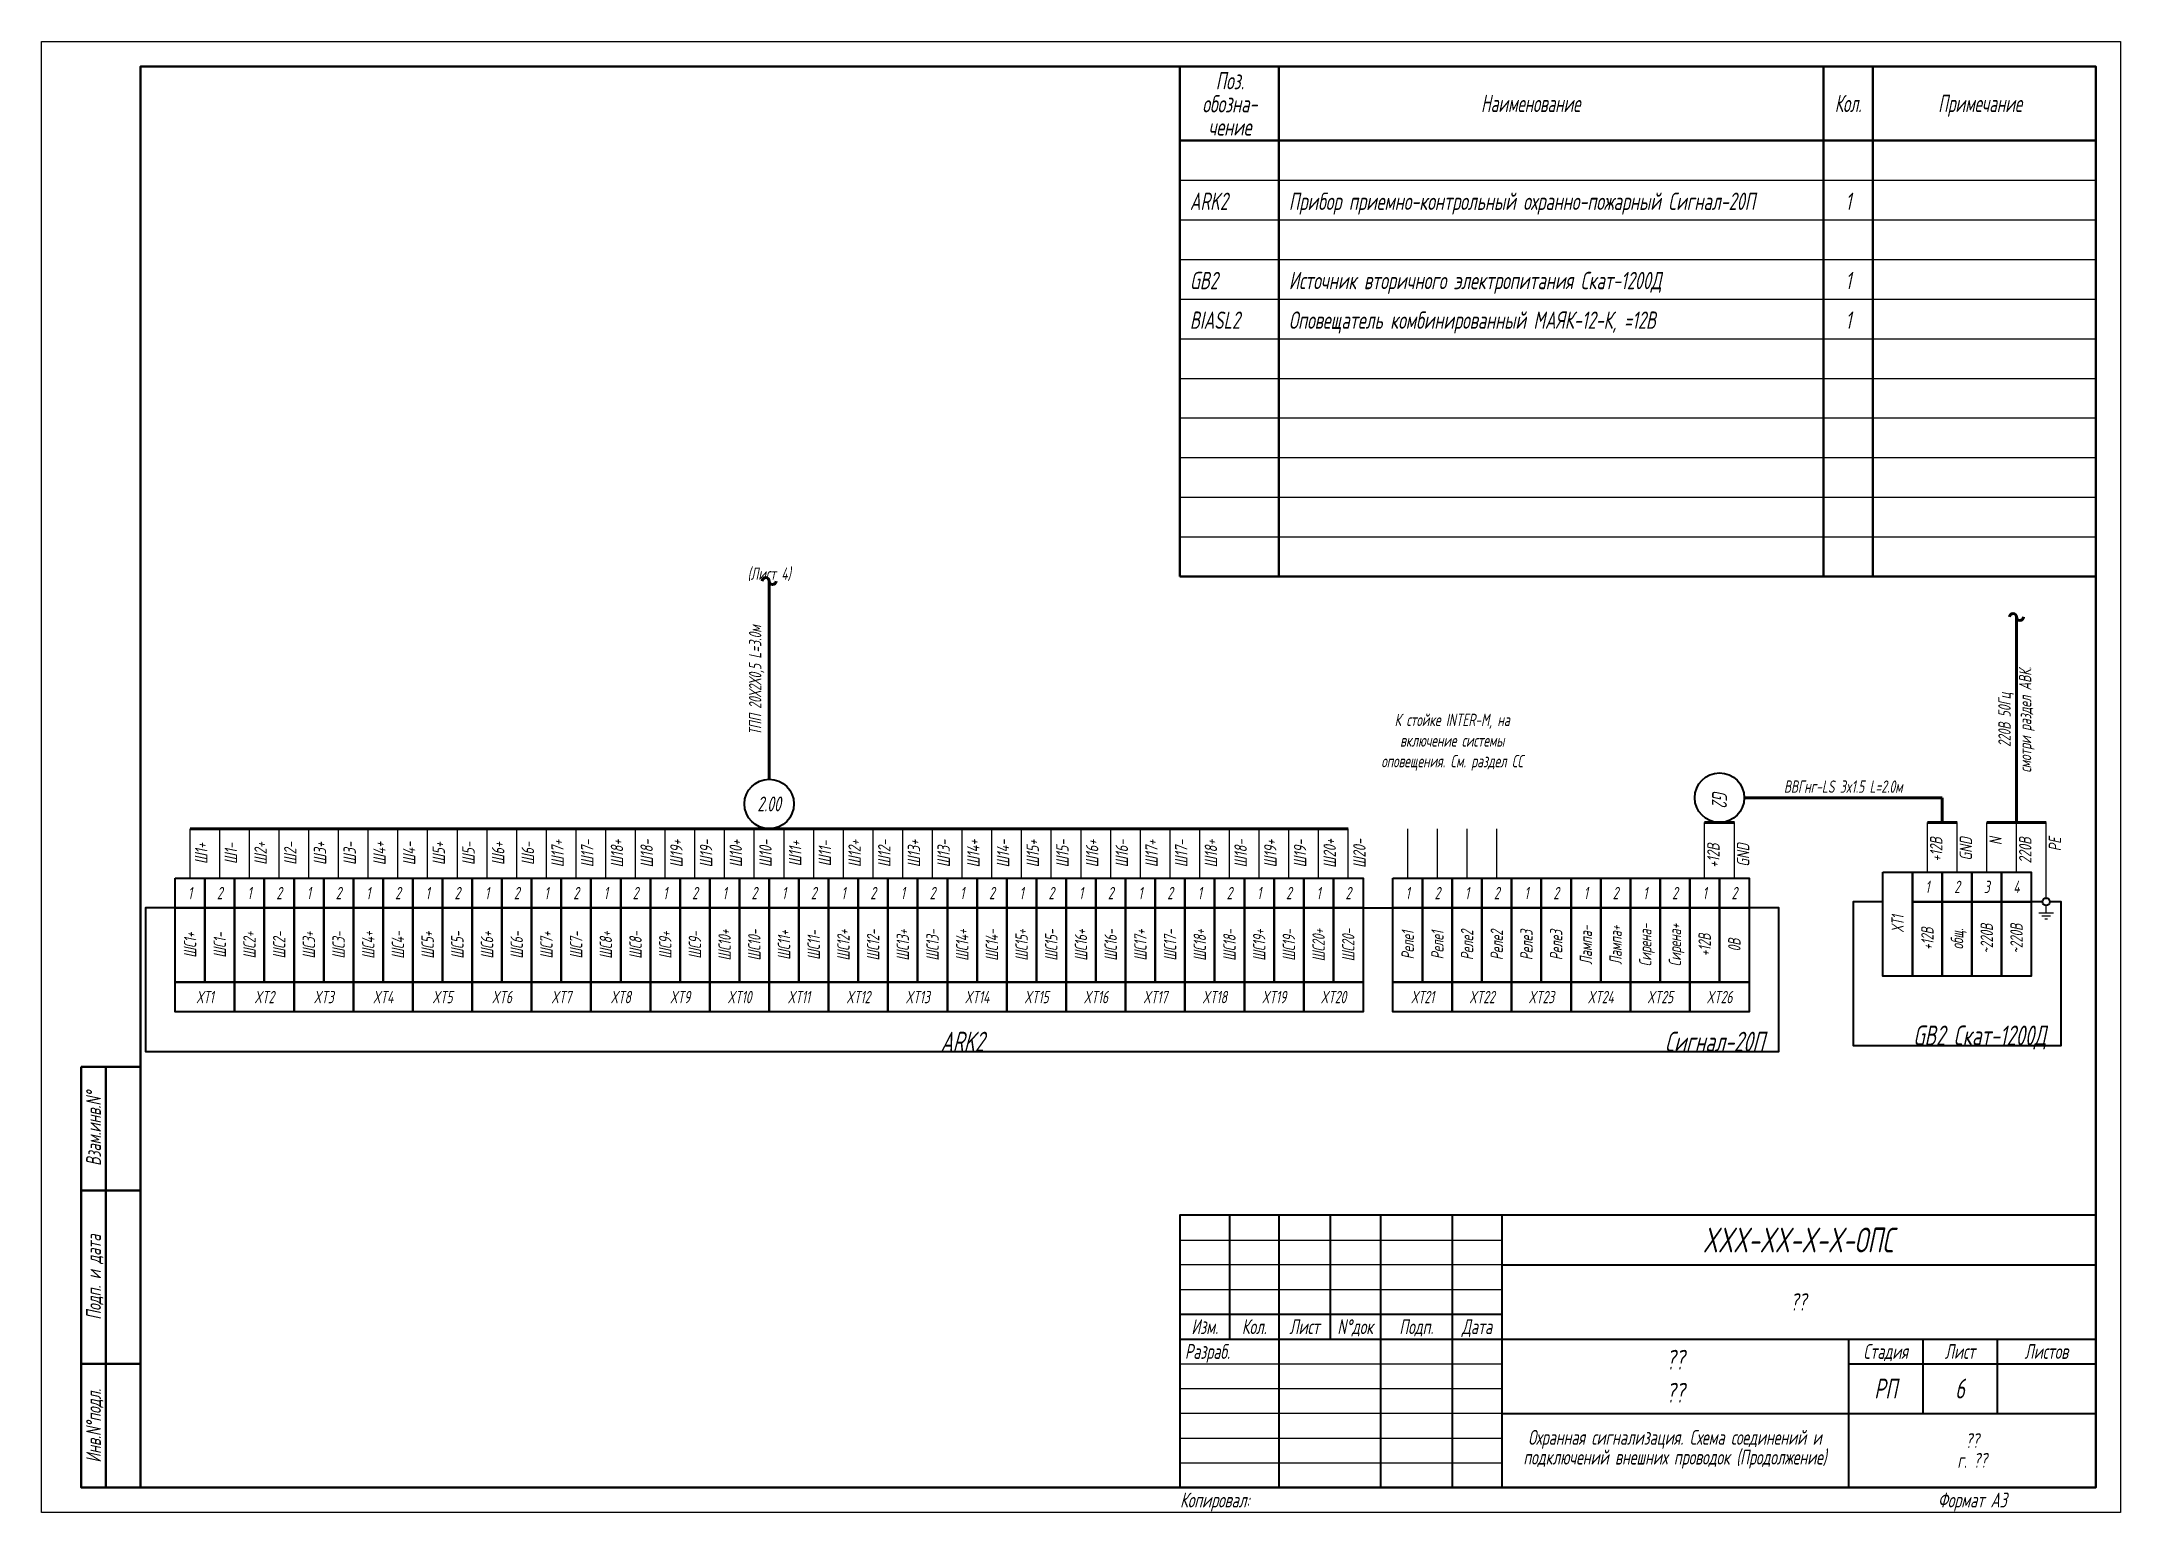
# Model space of a CAD drawing. Extents: x 0 to 1720, y -2086 to 3873.
# Drawn here: x 0 to 420, y 2086 to 2383 of the extents above; entities that cross this region are included whole.
import ezdxf
from ezdxf.enums import TextEntityAlignment as Align

# ---------------------------------------------------------------- set-up
doc = ezdxf.new("R2010")
doc.units = 0
for name, color, linetype, lineweight in [('EL_DEVICE', 1, 'Continuous', 40), ('EL_KABLE', 9, 'Continuous', 60), ('TABLE', 7, 'Continuous', 50)]:
    doc.layers.add(name, color=color, linetype=linetype, lineweight=lineweight)
for name, color, linetype in [('EL_WIRES', 3, 'Continuous'), ('FORMAT', 134, 'Continuous'), ('TEXT', 4, 'Continuous'), ('WINOSKA', 251, 'Continuous')]:
    doc.layers.add(name, color=color, linetype=linetype)
doc.styles.add('R2_5', font='romant.shx', dxfattribs={"width": 0.65, "oblique": 12, "height": 2.5})

msp = doc.modelspace()

# ---------------------------------------------------------------- texts
at = {"layer": 'FORMAT', "style": 'R2_5', "oblique": 12, "width": 0.65}
for s, p in [('Изм.', (235, 2122)), ('Кол.', (245, 2122)), ('Лист', (255.16, 2122)), ('N%%dдок', (265.41, 2122)), ('Подп.', (277.75, 2122)), ('Дата', (290, 2122))]:
    msp.add_text(s, height=3, dxfattribs=at).set_placement(p, align=Align.CENTER)
msp.add_text('Разраб.', height=3, dxfattribs=at).set_placement((231, 2117))
at = {"layer": 'FORMAT', "style": 'R2_5', "width": 0.65}
for s, height, oblique, p in [('Стадия', 3, 12, (372.58, 2118.5)), ('Лист', 3, 12, (387.58, 2118.5)), ('Листов', 3, 12, (405.04, 2118.5)), ('РП', 4, 12, (372.58, 2111)), ('Формат А3', 3, 15, (390.04, 2088.5))]:
    msp.add_text(s, height=height, dxfattribs=dict(at, oblique=oblique)).set_placement(p, align=Align.MIDDLE_CENTER)
at = {"layer": 'FORMAT', "style": 'R2_5', "oblique": 15, "width": 0.65}
msp.add_text('Копировал:', height=3, dxfattribs=at).set_placement((230, 2088.5), align=Align.MIDDLE_LEFT)
at = {"layer": 'FORMAT', "insert": (390.04, 2098.5), "char_height": 3, "width": 48.2605, "attachment_point": 5, "line_spacing_factor": 0.8, "style": 'R2_5'}
msp.add_mtext('??\\Pг. ??', dxfattribs=at)
at = {"layer": 'TEXT', "style": 'R2_5'}
for s, height, oblique, width, p in [('Наименование', 3.5, 12, 0.6, (300.85, 2368.76)), ('Кол.', 3.5, 12, 0.6, (364.98, 2368.76)), ('Примечание', 3.5, 12, 0.6, (391.65, 2368.76)), ('ARK2', 4, 15, 0.65, (186, 2179.06))]:
    msp.add_text(s, height=height, dxfattribs=dict(at, oblique=oblique, width=width)).set_placement(p, align=Align.CENTER)
at = {"layer": 'TEXT', "style": 'R2_5', "oblique": 12, "width": 0.7}
for s, p in [('Ш17+', (103, 2219.06)), ('Ш17-', (109, 2219.06)), ('Ш18+', (115, 2219.06)), ('Ш18-', (121, 2219.06)), ('Ш19+', (127, 2219.06)), ('Ш19-', (133, 2219.06)), ('Ш10+', (139, 2219.06)), ('Ш10-', (145, 2219.06)), ('Ш12+', (163, 2219.06)), ('Ш12-', (169, 2219.06)), ('Ш13+', (175, 2219.06)), ('Ш13-', (181, 2219.06)), ('Ш14+', (187, 2219.06)), ('Ш14-', (193, 2219.06)), ('Ш15+', (199, 2219.06)), ('Ш15-', (205, 2219.06)), ('Ш16+', (211, 2219.06)), ('Ш16-', (217, 2219.06)), ('Ш17+', (223, 2219.06)), ('Ш17-', (229, 2219.06)), ('Ш18+', (235, 2219.06)), ('Ш18-', (241, 2219.06)), ('Ш19+', (247, 2219.06)), ('Ш19-', (253, 2219.06)), ('Ш20+', (259, 2219.06)), ('Ш20-', (265, 2219.06)), ('Ш1+', (31, 2219.06)), ('Ш1-', (37, 2219.06)), ('Ш2+', (43, 2219.06)), ('Ш2-', (49, 2219.06)), ('Ш3+', (55, 2219.06)), ('Ш3-', (61, 2219.06)), ('Ш4+', (67, 2219.06)), ('Ш4-', (73, 2219.06)), ('Ш5+', (79, 2219.06)), ('Ш5-', (85, 2219.06)), ('Ш6+', (91, 2219.06)), ('Ш6-', (97, 2219.06)), ('Ш11+', (151, 2219.06)), ('Ш11-', (157, 2219.06))]:
    msp.add_text(s, height=2.5, rotation=90, dxfattribs=at).set_placement(p, align=Align.TOP_CENTER)
for s, p in [('+12В', (381.52, 2222.31)), ('GND', (387.52, 2222.31)), ('N', (393.52, 2222.31)), ('220В', (399.52, 2222.31)), ('PE', (405.52, 2222.31)), ('+12В', (336.52, 2221.06)), ('GND', (342.52, 2221.06))]:
    msp.add_text(s, height=2.5, rotation=90, dxfattribs=at).set_placement(p, align=Align.TOP_RIGHT)
at = {"layer": 'TEXT', "style": 'R2_5', "oblique": 12, "width": 0.65}
for s, height, p in [('1', 2.5, (381, 2212.31)), ('2', 2.5, (387, 2212.31)), ('3', 2.5, (393, 2212.31)), ('4', 2.5, (399, 2212.31)), ('1', 2.5, (30, 2211.06)), ('2', 2.5, (36, 2211.06)), ('1', 2.5, (42, 2211.06)), ('2', 2.5, (48, 2211.06)), ('1', 2.5, (54, 2211.06)), ('2', 2.5, (60, 2211.06)), ('1', 2.5, (66, 2211.06)), ('2', 2.5, (72, 2211.06)), ('1', 2.5, (78, 2211.06)), ('2', 2.5, (84, 2211.06)), ('1', 2.5, (90, 2211.06)), ('2', 2.5, (96, 2211.06)), ('1', 2.5, (102, 2211.06)), ('2', 2.5, (108, 2211.06)), ('1', 2.5, (114, 2211.06)), ('2', 2.5, (120, 2211.06)), ('1', 2.5, (126, 2211.06)), ('2', 2.5, (132, 2211.06)), ('1', 2.5, (138, 2211.06)), ('2', 2.5, (144, 2211.06)), ('1', 2.5, (150, 2211.06)), ('2', 2.5, (156, 2211.06)), ('1', 2.5, (162, 2211.06)), ('2', 2.5, (168, 2211.06)), ('1', 2.5, (174, 2211.06)), ('2', 2.5, (180, 2211.06)), ('1', 2.5, (186, 2211.06)), ('2', 2.5, (192, 2211.06)), ('1', 2.5, (198, 2211.06)), ('2', 2.5, (204, 2211.06)), ('1', 2.5, (210, 2211.06)), ('2', 2.5, (216, 2211.06)), ('1', 2.5, (222, 2211.06)), ('2', 2.5, (228, 2211.06)), ('1', 2.5, (234, 2211.06)), ('2', 2.5, (240, 2211.06)), ('1', 2.5, (246, 2211.06)), ('2', 2.5, (252, 2211.06)), ('1', 2.5, (258, 2211.06)), ('2', 2.5, (264, 2211.06)), ('1', 2.5, (276, 2211.06)), ('2', 2.5, (282, 2211.06)), ('1', 2.5, (288, 2211.06)), ('2', 2.5, (294, 2211.06)), ('1', 2.5, (300, 2211.06)), ('2', 2.5, (306, 2211.06)), ('1', 2.5, (312, 2211.06)), ('2', 2.5, (318, 2211.06)), ('1', 2.5, (324, 2211.06)), ('2', 2.5, (330, 2211.06)), ('1', 2.5, (336, 2211.06)), ('2', 2.5, (342, 2211.06)), ('XТ1', 2.5, (33, 2190.06)), ('XT2', 2.5, (45, 2190.06)), ('XT3', 2.5, (57, 2190.06)), ('XT4', 2.5, (69, 2190.06)), ('XT5', 2.5, (81, 2190.06)), ('XT6', 2.5, (93, 2190.06)), ('XT7', 2.5, (105, 2190.06)), ('XT8', 2.5, (117, 2190.06)), ('XT9', 2.5, (129, 2190.06)), ('XT10', 2.5, (141, 2190.06)), ('XT11', 2.5, (153, 2190.06)), ('XT12', 2.5, (165, 2190.06)), ('XT13', 2.5, (177, 2190.06)), ('XT14', 2.5, (189, 2190.06)), ('XT15', 2.5, (201, 2190.06)), ('XT16', 2.5, (213, 2190.06)), ('XT17', 2.5, (225, 2190.06)), ('XT18', 2.5, (237, 2190.06)), ('XT19', 2.5, (249, 2190.06)), ('XT20', 2.5, (261, 2190.06)), ('XТ21', 2.5, (279, 2190.06)), ('XT22', 2.5, (291, 2190.06)), ('XT23', 2.5, (303, 2190.06)), ('XT24', 2.5, (315, 2190.06)), ('XT25', 2.5, (327, 2190.06)), ('XT26', 2.5, (339, 2190.06)), ('6', 4, (387.58, 2111))]:
    msp.add_text(s, height=height, dxfattribs=at).set_placement(p, align=Align.MIDDLE_CENTER)
for s, height, p in [('XТ1', 2.5, (375, 2204.81)), ('~220В', 2.5, (393, 2201.81)), ('~220В', 2.5, (399, 2201.81)), ('ШС1+', 2.5, (30, 2200.56)), ('ШС1-', 2.5, (36, 2200.56)), ('ШС2+', 2.5, (42, 2200.56)), ('ШС2-', 2.5, (48, 2200.56)), ('ШС3+', 2.5, (54, 2200.56)), ('ШС3-', 2.5, (60, 2200.56)), ('ШС4+', 2.5, (66, 2200.56)), ('ШС4-', 2.5, (72, 2200.56)), ('ШС5+', 2.5, (78, 2200.56)), ('ШС5-', 2.5, (84, 2200.56)), ('ШС6+', 2.5, (90, 2200.56)), ('ШС6-', 2.5, (96, 2200.56)), ('ШС7+', 2.5, (102, 2200.56)), ('ШС7-', 2.5, (108, 2200.56)), ('ШС8+', 2.5, (114, 2200.56)), ('ШС8-', 2.5, (120, 2200.56)), ('ШС9+', 2.5, (126, 2200.56)), ('ШС9-', 2.5, (132, 2200.56)), ('ШС10+', 2.5, (138, 2200.56)), ('ШС10-', 2.5, (144, 2200.56)), ('ШС11+', 2.5, (150, 2200.56)), ('ШС11-', 2.5, (156, 2200.56)), ('ШС12+', 2.5, (162, 2200.56)), ('ШС12-', 2.5, (168, 2200.56)), ('ШС13+', 2.5, (174, 2200.56)), ('ШС13-', 2.5, (180, 2200.56)), ('ШС14+', 2.5, (186, 2200.56)), ('ШС14-', 2.5, (192, 2200.56)), ('ШС15+', 2.5, (198, 2200.56)), ('ШС15-', 2.5, (204, 2200.56)), ('ШС16+', 2.5, (210, 2200.56)), ('ШС16-', 2.5, (216, 2200.56)), ('ШС17+', 2.5, (222, 2200.56)), ('ШС17-', 2.5, (228, 2200.56)), ('ШС18+', 2.5, (234, 2200.56)), ('ШС18-', 2.5, (240, 2200.56)), ('ШС19+', 2.5, (246, 2200.56)), ('ШС19-', 2.5, (252, 2200.56)), ('ШС20+', 2.5, (258, 2200.56)), ('ШС20-', 2.5, (264, 2200.56)), ('Реле1', 2.5, (276, 2200.56)), ('Реле1', 2.5, (282, 2200.56)), ('Реле2', 2.5, (288, 2200.56)), ('Реле2', 2.5, (294, 2200.56)), ('Реле3', 2.5, (300, 2200.56)), ('Реле3', 2.5, (306, 2200.56)), ('Лампа-', 2.5, (312, 2200.56)), ('Лампа+', 2.5, (318, 2200.56)), ('Сирена-', 2.5, (324, 2200.56)), ('Сирена+', 2.5, (330, 2200.56)), ('+12В', 2.5, (336, 2200.56)), ('0В', 2.5, (342, 2200.56)), ('+12В', 2.5, (381, 2201.81)), ('общ.', 2.5, (387, 2201.81)), ('Взам.инв.N%%d', 3, (10.5, 2163.5)), ('Подп. и дата', 3, (10.5, 2133.5)), ('Инв.N%%dподл.', 3, (10.5, 2103.5))]:
    msp.add_text(s, height=height, rotation=90, dxfattribs=at).set_placement(p, align=Align.MIDDLE_CENTER)
at = {"layer": 'TEXT', "style": 'R2_5', "width": 0.65}
for s, oblique, p in [('GB2 Скат-1200Д', 12, (405, 2180.31)), ('Сигнал-20П', 15, (348, 2179.06))]:
    msp.add_text(s, height=4, dxfattribs=dict(at, oblique=oblique)).set_placement(p, align=Align.RIGHT)
at = {"layer": 'TEXT', "style": 'R2_5'}
for s, insert, char_height, width, attachment_point, line_spacing_factor in [('Поз.\\Pобозна-\\Pчение', (240.08, 2370.44), 3.5, 14.6042, 5, 0.8), ('ARK2', (232, 2352.5), 3.5, 7.5689, 1, 1.37), ('Прибор приемно-контрольный охранно-пожарный Сигнал-20П', (252, 2352.5), 3.5, 104.9419, 1, 1.37), ('1', (365.05, 2352.5), 3.5, 1.4439, 2, 1.37), ('GB2', (232, 2336.5), 3.5, 7.5689, 1, 1.37), ('Источник вторичного электропитания Скат-1200Д', (252, 2336.5), 3.5, 104.9419, 1, 1.37), ('1', (365.05, 2336.5), 3.5, 1.4439, 2, 1.37), ('BIASL2', (232, 2328.5), 3.5, 7.5689, 1, 1.37), ('Оповещатель комбинированный МАЯК-12-К, =12В', (252, 2328.5), 3.5, 104.94, 1, 1.369714), ('1', (365.05, 2328.5), 3.5, 1.44, 2, 1.369714), ('XXX-XX-X-X-ОПС', (354.9, 2141), 5, 120, 5, 0.800004), ('Охранная сигнализация. Схема соединений и подключений внешних проводок (Продолжение)', (330, 2098.75), 3, 70, 5, 0.8)]:
    msp.add_mtext(s, dxfattribs=dict(at, insert=insert, char_height=char_height, width=width, attachment_point=attachment_point, line_spacing_factor=line_spacing_factor))
for s, insert, char_height, width, attachment_point in [('(Лист 4)', (147, 2274.06), 2.5, 33.182, 8), ('К стойке INTER-M, на включение системы оповещения. См. раздел СС', (285, 2241.53), 2.5, 36.8686, 5), ('??', (354.9, 2128.5), 3.5, 120, 5), ('??\\P??', (330.05, 2113.5), 4, 70, 5)]:
    msp.add_mtext(s, dxfattribs=dict(at, insert=insert, char_height=char_height, width=width, attachment_point=attachment_point))
for s, insert, char_height, attachment_point, rotation in [('ТПП 20Х2Х0,5 L=3.0м ', (146, 2254.06), 2.5, 8, 90), ('G2', (339, 2230.31), 3, 5, 270)]:
    msp.add_mtext(s, dxfattribs=dict(at, insert=insert, char_height=char_height, attachment_point=attachment_point, rotation=rotation))
at = {"layer": 'TEXT', "insert": (399, 2246.06), "char_height": 2.5, "width": 33.182, "attachment_point": 5, "rotation": 90, "style": 'R2_5'}
msp.add_mtext('220В 50Гц\\Pсмотри раздел АВК.', dxfattribs=at)
at = {"layer": 'TEXT', "style": 'R2_5'}
for s, insert, char_height, attachment_point in [('2.00', (147, 2229.06), 3, 5), ('ВВГнг-LS 3x1.5 L=2.0м ', (364, 2231.31), 2.5, 8)]:
    msp.add_mtext(s, dxfattribs=dict(at, insert=insert, char_height=char_height, attachment_point=attachment_point))

# ---------------------------------------------------------------- blocks, each defined once
blk = doc.blocks.new('Break')
for centre, start, end in [((-0.7, 0), 0, 180), ((0.7, 0), 180, 0)]:
    blk.add_arc(centre, 0.7, start, end)
blk = doc.blocks.new('CABLE_MARK')
at = {"layer": 'EL_DEVICE'}
blk.add_circle((0, 5), 5, dxfattribs=at)
at = {"layer": 'EL_KABLE'}
blk.add_line((0, 10), (0, 50), dxfattribs=at)

# ---------------------------------------------------------------- linework, layer by layer
at = {"layer": 'EL_DEVICE'}
msp.add_line((267, 2208.06), (273, 2208.06), dxfattribs=at)
for points in [[(27, 2214.06), (33, 2214.06), (33, 2208.06), (27, 2208.06)], [(33, 2214.06), (39, 2214.06), (39, 2208.06), (33, 2208.06)], [(39, 2214.06), (45, 2214.06), (45, 2208.06), (39, 2208.06)], [(45, 2214.06), (51, 2214.06), (51, 2208.06), (45, 2208.06)], [(51, 2214.06), (57, 2214.06), (57, 2208.06), (51, 2208.06)], [(57, 2214.06), (63, 2214.06), (63, 2208.06), (57, 2208.06)], [(63, 2214.06), (69, 2214.06), (69, 2208.06), (63, 2208.06)], [(69, 2214.06), (75, 2214.06), (75, 2208.06), (69, 2208.06)], [(75, 2214.06), (81, 2214.06), (81, 2208.06), (75, 2208.06)], [(81, 2214.06), (87, 2214.06), (87, 2208.06), (81, 2208.06)], [(87, 2214.06), (93, 2214.06), (93, 2208.06), (87, 2208.06)], [(93, 2214.06), (99, 2214.06), (99, 2208.06), (93, 2208.06)], [(99, 2214.06), (105, 2214.06), (105, 2208.06), (99, 2208.06)], [(105, 2214.06), (111, 2214.06), (111, 2208.06), (105, 2208.06)], [(111, 2214.06), (117, 2214.06), (117, 2208.06), (111, 2208.06)], [(117, 2214.06), (123, 2214.06), (123, 2208.06), (117, 2208.06)], [(123, 2214.06), (129, 2214.06), (129, 2208.06), (123, 2208.06)], [(129, 2214.06), (135, 2214.06), (135, 2208.06), (129, 2208.06)], [(135, 2214.06), (141, 2214.06), (141, 2208.06), (135, 2208.06)], [(141, 2214.06), (147, 2214.06), (147, 2208.06), (141, 2208.06)], [(147, 2214.06), (153, 2214.06), (153, 2208.06), (147, 2208.06)], [(153, 2214.06), (159, 2214.06), (159, 2208.06), (153, 2208.06)], [(159, 2214.06), (165, 2214.06), (165, 2208.06), (159, 2208.06)], [(165, 2214.06), (171, 2214.06), (171, 2208.06), (165, 2208.06)], [(171, 2214.06), (177, 2214.06), (177, 2208.06), (171, 2208.06)], [(177, 2214.06), (183, 2214.06), (183, 2208.06), (177, 2208.06)], [(183, 2214.06), (189, 2214.06), (189, 2208.06), (183, 2208.06)], [(189, 2214.06), (195, 2214.06), (195, 2208.06), (189, 2208.06)], [(195, 2214.06), (201, 2214.06), (201, 2208.06), (195, 2208.06)], [(201, 2214.06), (207, 2214.06), (207, 2208.06), (201, 2208.06)], [(207, 2214.06), (213, 2214.06), (213, 2208.06), (207, 2208.06)], [(213, 2214.06), (219, 2214.06), (219, 2208.06), (213, 2208.06)], [(219, 2214.06), (225, 2214.06), (225, 2208.06), (219, 2208.06)], [(225, 2214.06), (231, 2214.06), (231, 2208.06), (225, 2208.06)], [(231, 2214.06), (237, 2214.06), (237, 2208.06), (231, 2208.06)], [(237, 2214.06), (243, 2214.06), (243, 2208.06), (237, 2208.06)], [(243, 2214.06), (249, 2214.06), (249, 2208.06), (243, 2208.06)], [(249, 2214.06), (255, 2214.06), (255, 2208.06), (249, 2208.06)], [(255, 2214.06), (261, 2214.06), (261, 2208.06), (255, 2208.06)], [(261, 2214.06), (267, 2214.06), (267, 2208.06), (261, 2208.06)], [(273, 2214.06), (279, 2214.06), (279, 2208.06), (273, 2208.06)], [(279, 2214.06), (285, 2214.06), (285, 2208.06), (279, 2208.06)], [(285, 2214.06), (291, 2214.06), (291, 2208.06), (285, 2208.06)], [(291, 2214.06), (297, 2214.06), (297, 2208.06), (291, 2208.06)], [(297, 2214.06), (303, 2214.06), (303, 2208.06), (297, 2208.06)], [(303, 2214.06), (309, 2214.06), (309, 2208.06), (303, 2208.06)], [(309, 2214.06), (315, 2214.06), (315, 2208.06), (309, 2208.06)], [(315, 2214.06), (321, 2214.06), (321, 2208.06), (315, 2208.06)], [(321, 2214.06), (327, 2214.06), (327, 2208.06), (321, 2208.06)], [(327, 2214.06), (333, 2214.06), (333, 2208.06), (327, 2208.06)], [(333, 2214.06), (339, 2214.06), (339, 2208.06), (333, 2208.06)], [(339, 2214.06), (345, 2214.06), (345, 2208.06), (339, 2208.06)], [(372, 2215.31), (378, 2215.31), (378, 2194.31), (372, 2194.31)], [(378, 2215.31), (384, 2215.31), (384, 2209.31), (378, 2209.31)], [(384, 2215.31), (390, 2215.31), (390, 2209.31), (384, 2209.31)], [(390, 2215.31), (396, 2215.31), (396, 2209.31), (390, 2209.31)], [(396, 2215.31), (402, 2215.31), (402, 2209.31), (396, 2209.31)], [(378, 2209.31), (384, 2209.31), (384, 2194.31), (378, 2194.31)], [(384, 2209.31), (390, 2209.31), (390, 2194.31), (384, 2194.31)], [(390, 2209.31), (396, 2209.31), (396, 2194.31), (390, 2194.31)], [(396, 2209.31), (402, 2209.31), (402, 2194.31), (396, 2194.31)], [(27, 2208.06), (33, 2208.06), (33, 2193.06), (27, 2193.06)], [(33, 2208.06), (39, 2208.06), (39, 2193.06), (33, 2193.06)], [(39, 2208.06), (45, 2208.06), (45, 2193.06), (39, 2193.06)], [(45, 2208.06), (51, 2208.06), (51, 2193.06), (45, 2193.06)], [(51, 2208.06), (57, 2208.06), (57, 2193.06), (51, 2193.06)], [(57, 2208.06), (63, 2208.06), (63, 2193.06), (57, 2193.06)], [(63, 2208.06), (69, 2208.06), (69, 2193.06), (63, 2193.06)], [(69, 2208.06), (75, 2208.06), (75, 2193.06), (69, 2193.06)], [(75, 2208.06), (81, 2208.06), (81, 2193.06), (75, 2193.06)], [(81, 2208.06), (87, 2208.06), (87, 2193.06), (81, 2193.06)], [(87, 2208.06), (93, 2208.06), (93, 2193.06), (87, 2193.06)], [(93, 2208.06), (99, 2208.06), (99, 2193.06), (93, 2193.06)], [(99, 2208.06), (105, 2208.06), (105, 2193.06), (99, 2193.06)], [(105, 2208.06), (111, 2208.06), (111, 2193.06), (105, 2193.06)], [(111, 2208.06), (117, 2208.06), (117, 2193.06), (111, 2193.06)], [(117, 2208.06), (123, 2208.06), (123, 2193.06), (117, 2193.06)], [(123, 2208.06), (129, 2208.06), (129, 2193.06), (123, 2193.06)], [(129, 2208.06), (135, 2208.06), (135, 2193.06), (129, 2193.06)], [(135, 2208.06), (141, 2208.06), (141, 2193.06), (135, 2193.06)], [(141, 2208.06), (147, 2208.06), (147, 2193.06), (141, 2193.06)], [(147, 2208.06), (153, 2208.06), (153, 2193.06), (147, 2193.06)], [(153, 2208.06), (159, 2208.06), (159, 2193.06), (153, 2193.06)], [(159, 2208.06), (165, 2208.06), (165, 2193.06), (159, 2193.06)], [(165, 2208.06), (171, 2208.06), (171, 2193.06), (165, 2193.06)], [(171, 2208.06), (177, 2208.06), (177, 2193.06), (171, 2193.06)], [(177, 2208.06), (183, 2208.06), (183, 2193.06), (177, 2193.06)], [(183, 2208.06), (189, 2208.06), (189, 2193.06), (183, 2193.06)], [(189, 2208.06), (195, 2208.06), (195, 2193.06), (189, 2193.06)], [(195, 2208.06), (201, 2208.06), (201, 2193.06), (195, 2193.06)], [(201, 2208.06), (207, 2208.06), (207, 2193.06), (201, 2193.06)], [(207, 2208.06), (213, 2208.06), (213, 2193.06), (207, 2193.06)], [(213, 2208.06), (219, 2208.06), (219, 2193.06), (213, 2193.06)], [(219, 2208.06), (225, 2208.06), (225, 2193.06), (219, 2193.06)], [(225, 2208.06), (231, 2208.06), (231, 2193.06), (225, 2193.06)], [(231, 2208.06), (237, 2208.06), (237, 2193.06), (231, 2193.06)], [(237, 2208.06), (243, 2208.06), (243, 2193.06), (237, 2193.06)], [(243, 2208.06), (249, 2208.06), (249, 2193.06), (243, 2193.06)], [(249, 2208.06), (255, 2208.06), (255, 2193.06), (249, 2193.06)], [(255, 2208.06), (261, 2208.06), (261, 2193.06), (255, 2193.06)], [(261, 2208.06), (267, 2208.06), (267, 2193.06), (261, 2193.06)], [(273, 2208.06), (279, 2208.06), (279, 2193.06), (273, 2193.06)], [(279, 2208.06), (285, 2208.06), (285, 2193.06), (279, 2193.06)], [(285, 2208.06), (291, 2208.06), (291, 2193.06), (285, 2193.06)], [(291, 2208.06), (297, 2208.06), (297, 2193.06), (291, 2193.06)], [(297, 2208.06), (303, 2208.06), (303, 2193.06), (297, 2193.06)], [(303, 2208.06), (309, 2208.06), (309, 2193.06), (303, 2193.06)], [(309, 2208.06), (315, 2208.06), (315, 2193.06), (309, 2193.06)], [(315, 2208.06), (321, 2208.06), (321, 2193.06), (315, 2193.06)], [(321, 2208.06), (327, 2208.06), (327, 2193.06), (321, 2193.06)], [(327, 2208.06), (333, 2208.06), (333, 2193.06), (327, 2193.06)], [(333, 2208.06), (339, 2208.06), (339, 2193.06), (333, 2193.06)], [(339, 2208.06), (345, 2208.06), (345, 2193.06), (339, 2193.06)], [(39, 2193.06), (39, 2187.06), (27, 2187.06), (27, 2193.06)], [(51, 2193.06), (51, 2187.06), (39, 2187.06), (39, 2193.06)], [(63, 2193.06), (63, 2187.06), (51, 2187.06), (51, 2193.06)], [(75, 2193.06), (75, 2187.06), (63, 2187.06), (63, 2193.06)], [(87, 2193.06), (87, 2187.06), (75, 2187.06), (75, 2193.06)], [(99, 2193.06), (99, 2187.06), (87, 2187.06), (87, 2193.06)], [(111, 2193.06), (111, 2187.06), (99, 2187.06), (99, 2193.06)], [(123, 2193.06), (123, 2187.06), (111, 2187.06), (111, 2193.06)], [(135, 2193.06), (135, 2187.06), (123, 2187.06), (123, 2193.06)], [(147, 2193.06), (147, 2187.06), (135, 2187.06), (135, 2193.06)], [(159, 2193.06), (159, 2187.06), (147, 2187.06), (147, 2193.06)], [(171, 2193.06), (171, 2187.06), (159, 2187.06), (159, 2193.06)], [(183, 2193.06), (183, 2187.06), (171, 2187.06), (171, 2193.06)], [(195, 2193.06), (195, 2187.06), (183, 2187.06), (183, 2193.06)], [(207, 2193.06), (207, 2187.06), (195, 2187.06), (195, 2193.06)], [(219, 2193.06), (219, 2187.06), (207, 2187.06), (207, 2193.06)], [(231, 2193.06), (231, 2187.06), (219, 2187.06), (219, 2193.06)], [(243, 2193.06), (243, 2187.06), (231, 2187.06), (231, 2193.06)], [(255, 2193.06), (255, 2187.06), (243, 2187.06), (243, 2193.06)], [(267, 2193.06), (267, 2187.06), (255, 2187.06), (255, 2193.06)], [(285, 2193.06), (285, 2187.06), (273, 2187.06), (273, 2193.06)], [(297, 2193.06), (297, 2187.06), (285, 2187.06), (285, 2193.06)], [(309, 2193.06), (309, 2187.06), (297, 2187.06), (297, 2193.06)], [(321, 2193.06), (321, 2187.06), (309, 2187.06), (309, 2193.06)], [(333, 2193.06), (333, 2187.06), (321, 2187.06), (321, 2193.06)], [(345, 2193.06), (345, 2187.06), (333, 2187.06), (333, 2193.06)]]:
    msp.add_lwpolyline(points, close=True, dxfattribs=at)
for points in [[(372, 2209.31), (366, 2209.31), (366, 2180.31), (408, 2180.31), (408, 2209.31), (405.75, 2209.31)], [(404.25, 2209.31), (402, 2209.31)], [(27, 2208.06), (21, 2208.06), (21, 2179.06), (351, 2179.06), (351, 2208.06), (345, 2208.06)]]:
    msp.add_lwpolyline(points, dxfattribs=at)
msp.add_circle((405, 2209.31), 0.75, dxfattribs=at)
at = {"layer": 'EL_KABLE'}
for p, q in [((399, 2266.81), (399, 2225.31)), ((384, 2225.31), (384, 2230.31)), ((30, 2224.06), (264, 2224.06)), ((336, 2225.31), (342, 2225.31)), ((381, 2225.31), (387, 2225.31)), ((405, 2225.31), (393, 2225.31))]:
    msp.add_line(p, q, dxfattribs=at)
at = {"layer": 'EL_WIRES'}
for p, q in [((30, 2214.06), (30, 2224.06)), ((36, 2214.06), (36, 2224.06)), ((42, 2214.06), (42, 2224.06)), ((48, 2214.06), (48, 2224.06)), ((54, 2214.06), (54, 2224.06)), ((60, 2214.06), (60, 2224.06)), ((66, 2214.06), (66, 2224.06)), ((72, 2214.06), (72, 2224.06)), ((78, 2214.06), (78, 2224.06)), ((84, 2214.06), (84, 2224.06)), ((90, 2214.06), (90, 2224.06)), ((96, 2214.06), (96, 2224.06)), ((102, 2214.06), (102, 2224.06)), ((108, 2214.06), (108, 2224.06)), ((114, 2214.06), (114, 2224.06)), ((120, 2214.06), (120, 2224.06)), ((126, 2214.06), (126, 2224.06)), ((132, 2214.06), (132, 2224.06)), ((138, 2214.06), (138, 2224.06)), ((144, 2214.06), (144, 2224.06)), ((150, 2214.06), (150, 2224.06)), ((156, 2214.06), (156, 2224.06)), ((162, 2214.06), (162, 2224.06)), ((168, 2214.06), (168, 2224.06)), ((174, 2214.06), (174, 2224.06)), ((180, 2214.06), (180, 2224.06)), ((186, 2214.06), (186, 2224.06)), ((192, 2214.06), (192, 2224.06)), ((198, 2214.06), (198, 2224.06)), ((204, 2214.06), (204, 2224.06)), ((210, 2214.06), (210, 2224.06)), ((216, 2214.06), (216, 2224.06)), ((222, 2214.06), (222, 2224.06)), ((228, 2214.06), (228, 2224.06)), ((234, 2214.06), (234, 2224.06)), ((240, 2214.06), (240, 2224.06)), ((246, 2214.06), (246, 2224.06)), ((252, 2214.06), (252, 2224.06)), ((258, 2214.06), (258, 2224.06)), ((264, 2214.06), (264, 2224.06)), ((276, 2214.06), (276, 2224.06)), ((282, 2214.06), (282, 2224.06)), ((288, 2214.06), (288, 2224.06)), ((294, 2214.06), (294, 2224.06)), ((336, 2214.06), (336, 2225.31)), ((342, 2214.06), (342, 2225.31)), ((381, 2215.31), (381, 2225.31)), ((387, 2215.31), (387, 2225.31)), ((393, 2215.31), (393, 2225.31)), ((399, 2215.31), (399, 2225.31)), ((405, 2210.06), (405, 2225.31))]:
    msp.add_line(p, q, dxfattribs=at)
at = {"layer": 'FORMAT', "lineweight": 50}
for p, q in [((13, 2176), (13, 2091)), ((20, 2151), (8, 2151)), ((20, 2116), (8, 2116))]:
    msp.add_line(p, q, dxfattribs=at)
at = {"layer": 'FORMAT', "lineweight": 40}
for p, q in [((240, 2146), (240, 2121)), ((250, 2146), (250, 2091)), ((260.31, 2146), (260.31, 2121)), ((270.5, 2146), (270.5, 2091)), ((285, 2146), (285, 2091)), ((295, 2146), (295, 2091)), ((295, 2136), (415, 2136)), ((230, 2126), (295, 2126)), ((230, 2121), (415, 2121)), ((365.08, 2121), (365.08, 2091)), ((380.08, 2121), (380.08, 2106)), ((395.08, 2121), (395.08, 2106)), ((365.08, 2116), (415, 2116)), ((295, 2106), (415, 2106))]:
    msp.add_line(p, q, dxfattribs=at)
at = {"layer": 'FORMAT', "lineweight": -3}
for p, q in [((230, 2141), (295, 2141)), ((295, 2136), (230, 2136)), ((230, 2131), (295, 2131)), ((230, 2116), (295, 2116)), ((230, 2111), (295, 2111)), ((295, 2106), (230, 2106)), ((230, 2101), (295, 2101)), ((230, 2096), (295, 2096))]:
    msp.add_line(p, q, dxfattribs=at)
at = {"layer": 'FORMAT'}
msp.add_lwpolyline([(0, 2383), (420, 2383), (420, 2086), (0, 2086)], close=True, dxfattribs=at)
at = {"layer": 'FORMAT', "lineweight": 50}
for points in [[(20, 2091), (20, 2378), (415, 2378), (415, 2091)], [(8, 2176), (20, 2176), (20, 2091), (8, 2091)]]:
    msp.add_lwpolyline(points, close=True, dxfattribs=at)
at = {"layer": 'FORMAT', "lineweight": 40}
msp.add_lwpolyline([(230, 2091), (415, 2091), (415, 2146), (230, 2146)], close=True, dxfattribs=at)
at = {"layer": 'TABLE'}
for p, q in [((230, 2378), (230, 2275)), ((250, 2378), (250, 2275)), ((360, 2378), (360, 2275)), ((370, 2378), (370, 2275)), ((230, 2363), (415, 2363)), ((230, 2275), (415, 2275))]:
    msp.add_line(p, q, dxfattribs=at)
at = {"layer": 'TEXT'}
for p, q in [((403.5, 2207.07), (406.5, 2207.07)), ((404.11, 2206.47), (405.89, 2206.47)), ((404.72, 2205.85), (405.28, 2205.85)), ((405, 2207.07), (405, 2208.56))]:
    msp.add_line(p, q, dxfattribs=at)
at = {"layer": 'WINOSKA'}
for p, q in [((230, 2355), (415, 2355)), ((230, 2347), (415, 2347)), ((230, 2339), (415, 2339)), ((230, 2331), (415, 2331)), ((230, 2323), (415, 2323)), ((230, 2315), (415, 2315)), ((230, 2307), (415, 2307)), ((230, 2299), (415, 2299)), ((230, 2291), (415, 2291)), ((230, 2283), (415, 2283))]:
    msp.add_line(p, q, dxfattribs=at)

# ---------------------------------------------------------------- block references
msp.add_blockref('CABLE_MARK', (147, 2224.06))
at = {"rotation": 270}
msp.add_blockref('CABLE_MARK', (334, 2230.31), dxfattribs=at)
at = {"layer": 'EL_KABLE'}
for p in [(147, 2274.06), (399, 2266.81)]:
    msp.add_blockref('Break', p, dxfattribs=at)

msp.set_redraw_order([(e.dxf.handle, doc.entitydb.next_handle()) for e in msp.query("TEXT MTEXT ATTDEF DIMENSION ARC_DIMENSION")])  # texts and dimensions are drawn at this point

doc.saveas('drawing.dxf')
